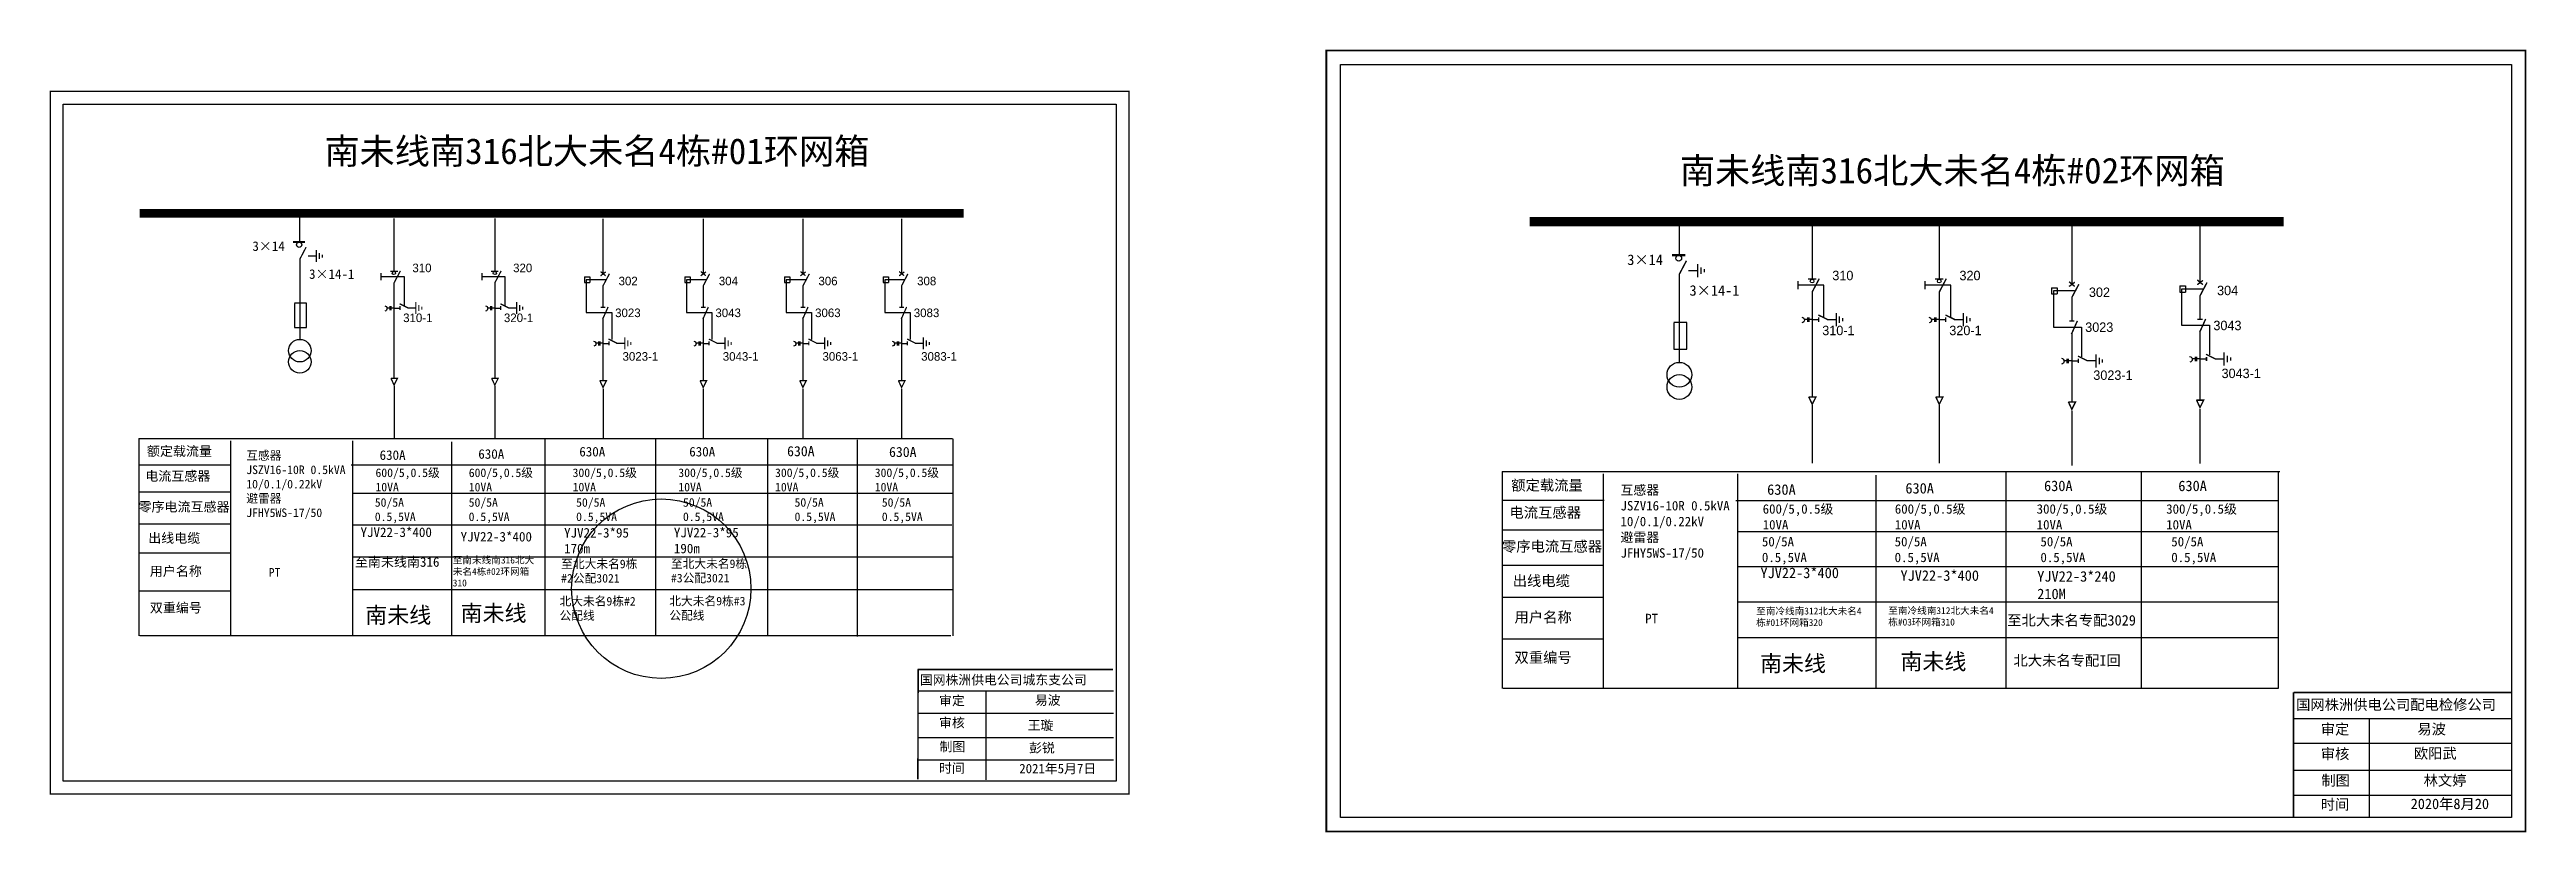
# Model space of a CAD drawing. Extents: x -172 to 297, y 19 to 110.
# Drawn here: x -171.7 to 116.4, y 19.4 to 110.5 of the extents above; entities that cross this region are included whole.
import ezdxf

# ---------------------------------------------------------------- set-up
doc = ezdxf.new("R2010")
doc.units = 0
doc.header["$LTSCALE"] = 0.774411
doc.linetypes.add('ACAD_ISO02W100', pattern=[15, 12, -3])
doc.linetypes.add('CENTER', pattern=[50.8, 31.75, -6.35, 6.35, -6.35])
doc.layers.get('0').update_dxf_attribs({"linetype": 'CONTINUOUS'})
doc.layers.add('2', color=7, linetype='CONTINUOUS')
doc.styles.add('hztxt_txtstyle_0.00_0_0', font='simkai.ttf')
doc.styles.add('hztxt_txtstyle_1.80_0_0', font='', dxfattribs={"height": 1.8, "bigfont": 'hztxt.shx'})
doc.styles.add('hztxt_txtstyle_2.70_0_0', font='simkai.ttf', dxfattribs={"height": 2.7})
doc.styles.get("Standard").update_dxf_attribs({"font": '', "height": 2.5})
doc.styles.add('字体', font='', dxfattribs={"height": 2.5})
doc.styles.add('宋体_txtstyle_2.00_0_0', font='', dxfattribs={"height": 2})
doc.styles.get('hztxt_txtstyle_1.80_0_0').set_extended_font_data('hztxt')
doc.styles.get('Standard').set_extended_font_data('SimSun')
doc.styles.get('字体').set_extended_font_data('SimSun')
doc.styles.get('宋体_txtstyle_2.00_0_0').set_extended_font_data('宋体')

msp = doc.modelspace()

# ---------------------------------------------------------------- texts
at = {"color": 0, "linetype": 'Continuous', "style": 'hztxt_txtstyle_2.70_0_0'}
for s, height, p in [('3×14', 1.109, (-148.14, 87.07)), ('3×14', 1.22, (11.8, 85.43)), ('3×14-1', 1.109, (-141.55, 83.82)), ('3×14-1', 1.22, (19.04, 81.86))]:
    msp.add_text(s, height=height, dxfattribs=at).set_placement(p)
at = {"color": 0, "style": 'hztxt_txtstyle_1.80_0_0'}
for s, height, p in [('310', 0.998, (-129.53, 84.59)), ('320', 0.998, (-117.81, 84.59)), ('302', 0.998, (-105.54, 83.07)), ('304', 0.998, (-93.88, 83.07)), ('306', 0.998, (-82.29, 83.07)), ('308', 0.998, (-70.81, 83.07)), ('310', 1.098, (35.65, 83.66)), ('320', 1.098, (50.44, 83.66)), ('302', 1.098, (65.5, 81.71)), ('304', 1.098, (80.41, 81.92)), ('310-1', 0.998, (-130.6, 78.79)), ('320-1', 0.998, (-118.88, 78.79)), ('3023', 0.998, (-105.94, 79.37)), ('3043', 0.998, (-94.28, 79.37)), ('3063', 0.998, (-82.68, 79.37)), ('3083', 0.998, (-71.2, 79.37)), ('310-1', 1.098, (34.48, 77.27)), ('320-1', 1.098, (49.26, 77.27)), ('3023', 1.098, (65.07, 77.65)), ('3043', 1.098, (79.98, 77.85)), ('3023-1', 0.998, (-105.08, 74.3)), ('3043-1', 0.998, (-93.42, 74.3)), ('3063-1', 0.998, (-81.82, 74.3)), ('3083-1', 0.998, (-70.34, 74.3)), ('3023-1', 1.098, (66.01, 72.07)), ('3043-1', 1.098, (80.93, 72.28))]:
    msp.add_text(s, height=height, dxfattribs=at).set_placement(p)
for p in [(-123.92, 44.01), (-135.01, 43.78), (43.57, 38.38), (27.24, 38.16)]:
    msp.add_text('南未线', height=1.875).set_placement(p)
at = {"color": 0, "linetype": 'Continuous', "attachment_point": 1}
for s, insert, char_height, width, style in [('南未线南316北大未名4栋#01环网箱', (-139.76, 100.17), 3, 80.4201, '字体'), ('南未线南316北大未名4栋#02环网箱', (17.91, 97.91), 3, 80.4201, '字体'), ('{\\fSimSun|b0|i0|c134|p2;额定载流量}', (-160.41, 64.34), 1.1094, 17.8852, 'hztxt_txtstyle_2.70_0_0'), ('\\A1;{\\fSimSun|b0|i0|c134|p2;互感器\\PJSZV16-10R 0.5kVA\\P10/0.1/0.22kV\\P避雷器\\PJFHY5WS-17/50}', (-148.85, 63.78), 0.9985, 18.4113, 'hztxt_txtstyle_2.70_0_0'), ('{\\fSimSun|b0|i0|c134|p2;630A}', (-133.34, 63.88), 1.1094, 17.8852, 'hztxt_txtstyle_2.70_0_0'), ('{\\fSimSun|b0|i0|c134|p2;630A}', (-121.86, 64.01), 1.1094, 17.8852, 'hztxt_txtstyle_2.70_0_0'), ('{\\fSimSun|b0|i0|c134|p2;630A}', (-110.11, 64.28), 1.1094, 17.8852, 'hztxt_txtstyle_2.70_0_0'), ('{\\fSimSun|b0|i0|c134|p2;630A}', (-97.32, 64.28), 1.1094, 17.8852, 'hztxt_txtstyle_2.70_0_0'), ('{\\fSimSun|b0|i0|c134|p2;630A}', (-85.94, 64.37), 1.1757, 9.454, 'hztxt_txtstyle_0.00_0_0'), ('{\\fSimSun|b0|i0|c134|p2;630A}', (-74.08, 64.28), 1.1757, 9.454, 'hztxt_txtstyle_0.00_0_0'), ('{\\fSimSun|b0|i0|c134|p2;电流互感器}', (-160.6, 61.45), 1.1094, 17.8852, 'hztxt_txtstyle_2.70_0_0'), ('\\A1;{\\fSimSun|b0|i0|c134|p2;600/5,0.5级\\P10VA}', (-133.82, 61.77), 0.9985, 18.4113, 'hztxt_txtstyle_2.70_0_0'), ('\\A1;{\\fSimSun|b0|i0|c134|p2;600/5,0.5级\\P10VA}', (-122.97, 61.77), 0.9985, 18.4113, 'hztxt_txtstyle_2.70_0_0'), ('\\A1;{\\fSimSun|b0|i0|c134|p2;300/5,0.5级\\P10VA}', (-110.89, 61.77), 0.9985, 18.4113, 'hztxt_txtstyle_2.70_0_0'), ('\\A1;{\\fSimSun|b0|i0|c134|p2;300/5,0.5级\\P10VA}', (-98.59, 61.77), 0.9985, 18.4113, 'hztxt_txtstyle_2.70_0_0'), ('\\A1;{\\fSimSun|b0|i0|c134|p2;300/5,0.5级\\P10VA}', (-87.34, 61.77), 0.9985, 18.4113, 'hztxt_txtstyle_2.70_0_0'), ('\\A1;{\\fSimSun|b0|i0|c134|p2;300/5,0.5级\\P10VA}', (-75.74, 61.77), 0.9985, 18.4113, 'hztxt_txtstyle_2.70_0_0'), ('{\\fSimSun|b0|i0|c134|p2;额定载流量}', (-1.7, 60.43), 1.2204, 19.6738, 'hztxt_txtstyle_2.70_0_0'), ('{\\fSimSun|b0|i0|c134|p2;零序电流互感器}', (-161.39, 57.87), 1.1094, 17.8852, 'hztxt_txtstyle_2.70_0_0'), ('{\\fSimSun|b0|i0|c134|p2;50/5A\\P0.5,5VA}', (-133.9, 58.32), 0.9985, 17.8852, 'hztxt_txtstyle_2.70_0_0'), ('{\\fSimSun|b0|i0|c134|p2;50/5A\\P0.5,5VA}', (-122.98, 58.32), 0.9985, 17.8852, 'hztxt_txtstyle_2.70_0_0'), ('{\\fSimSun|b0|i0|c134|p2;50/5A\\P0.5,5VA}', (-110.48, 58.32), 0.9985, 17.8852, 'hztxt_txtstyle_2.70_0_0'), ('{\\fSimSun|b0|i0|c134|p2;50/5A\\P0.5,5VA}', (-98.05, 58.32), 0.9985, 17.8852, 'hztxt_txtstyle_2.70_0_0'), ('{\\fSimSun|b0|i0|c134|p2;50/5A\\P0.5,5VA}', (-85.07, 58.32), 0.9985, 17.8852, 'hztxt_txtstyle_2.70_0_0'), ('{\\fSimSun|b0|i0|c134|p2;50/5A\\P0.5,5VA}', (-74.92, 58.32), 0.9985, 17.8852, 'hztxt_txtstyle_2.70_0_0'), ('\\A1;{\\fSimSun|b0|i0|c134|p2;互感器\\PJSZV16-10R 0.5kVA\\P10/0.1/0.22kV\\P避雷器\\PJFHY5WS-17/50}', (11.01, 59.82), 1.0983, 20.2524, 'hztxt_txtstyle_2.70_0_0'), ('\\A1;{\\fSimSun|b0|i0|c134|p2;600/5,0.5级\\P10VA}', (27.55, 57.61), 1.0983, 20.2524, 'hztxt_txtstyle_2.70_0_0'), ('{\\fSimSun|b0|i0|c134|p2;630A}', (28.07, 59.93), 1.2204, 19.6738, 'hztxt_txtstyle_2.70_0_0'), ('\\A1;{\\fSimSun|b0|i0|c134|p2;600/5,0.5级\\P10VA}', (42.92, 57.61), 1.0983, 20.2524, 'hztxt_txtstyle_2.70_0_0'), ('{\\fSimSun|b0|i0|c134|p2;630A}', (44.15, 60.08), 1.2204, 19.6738, 'hztxt_txtstyle_2.70_0_0'), ('\\A1;{\\fSimSun|b0|i0|c134|p2;300/5,0.5级\\P10VA}', (59.42, 57.61), 1.0983, 20.2524, 'hztxt_txtstyle_2.70_0_0'), ('{\\fSimSun|b0|i0|c134|p2;630A}', (60.28, 60.36), 1.2204, 19.6738, 'hztxt_txtstyle_2.70_0_0'), ('\\A1;{\\fSimSun|b0|i0|c134|p2;300/5,0.5级\\P10VA}', (74.49, 57.61), 1.0983, 20.2524, 'hztxt_txtstyle_2.70_0_0'), ('{\\fSimSun|b0|i0|c134|p2;630A}', (75.9, 60.36), 1.2204, 19.6738, 'hztxt_txtstyle_2.70_0_0'), ('{\\fSimSun|b0|i0|c134|p2;\\C7;YJV22-3*400}', (-135.56, 54.91), 1.1094, 17.8852, 'hztxt_txtstyle_2.70_0_0'), ('{\\fSimSun|b0|i0|c134|p2;\\C7;YJV22-3*95\\P170m}', (-111.88, 54.85), 1.1094, 17.8852, 'hztxt_txtstyle_2.70_0_0'), ('{\\fSimSun|b0|i0|c134|p2;\\C7;YJV22-3*95\\P190m}', (-99.11, 54.87), 1.1094, 17.8852, 'hztxt_txtstyle_2.70_0_0'), ('{\\fSimSun|b0|i0|c134|p2;电流互感器}', (-1.91, 57.26), 1.2204, 19.6738, 'hztxt_txtstyle_2.70_0_0'), ('{\\fSimSun|b0|i0|c134|p2;出线电缆}', (-160.26, 54.24), 1.1094, 17.8852, 'hztxt_txtstyle_2.70_0_0'), ('{\\fSimSun|b0|i0|c134|p2;\\C7;YJV22-3*400}', (-123.92, 54.39), 1.1094, 17.8852, 'hztxt_txtstyle_2.70_0_0'), ('{\\fSimSun|b0|i0|c134|p2;零序电流互感器}', (-2.78, 53.32), 1.2204, 19.6738, 'hztxt_txtstyle_2.70_0_0'), ('{\\fSimSun|b0|i0|c134|p2;50/5A\\P0.5,5VA}', (27.46, 53.81), 1.0983, 19.6738, 'hztxt_txtstyle_2.70_0_0'), ('{\\fSimSun|b0|i0|c134|p2;50/5A\\P0.5,5VA}', (42.9, 53.81), 1.0983, 19.6738, 'hztxt_txtstyle_2.70_0_0'), ('{\\fSimSun|b0|i0|c134|p2;50/5A\\P0.5,5VA}', (59.86, 53.81), 1.0983, 19.6738, 'hztxt_txtstyle_2.70_0_0'), ('{\\fSimSun|b0|i0|c134|p2;50/5A\\P0.5,5VA}', (75.08, 53.81), 1.0983, 19.6738, 'hztxt_txtstyle_2.70_0_0'), ('{\\fSimSun|b0|i0|c134|p2;用户名称}', (-160.07, 50.39), 1.1094, 17.8852, 'hztxt_txtstyle_2.70_0_0'), ('{\\fSimSun|b0|i0|c134|p2;PT}', (-146.24, 50.19), 1.0024, 7.7986, 'hztxt_txtstyle_0.00_0_0'), ('{\\fSimSun|b0|i0|c134|p2;至南未线南316}', (-136.21, 51.45), 1.1094, 12.1373, 'hztxt_txtstyle_2.70_0_0'), ('{\\fSimSun|b0|i0|c134|p2;至南未线南316北大未名4栋#02环网箱310}', (-124.83, 51.52), 0.8, 10.4926, 'hztxt_txtstyle_2.70_0_0'), ('{\\fSimSun|b0|i0|c134|p2;出线电缆}', (-1.53, 49.32), 1.2204, 19.6738, 'hztxt_txtstyle_2.70_0_0'), ('YJV22-3*400', (27.29, 50.24), 1.2204, 19.6738, 'hztxt_txtstyle_2.70_0_0'), ('YJV22-3*400', (43.58, 49.93), 1.2204, 19.6738, 'hztxt_txtstyle_2.70_0_0'), ('YJV22-3*240\\P210M', (59.49, 49.83), 1.2204, 19.6738, 'hztxt_txtstyle_2.70_0_0'), ('{\\fSimSun|b0|i0|c134|p2;双重编号}', (-160.07, 46.13), 1.1094, 17.8852, 'hztxt_txtstyle_2.70_0_0'), ('{\\fSimSun|b0|i0|c134|p2;用户名称}', (-1.32, 45.09), 1.2204, 19.6738, 'hztxt_txtstyle_2.70_0_0'), ('{\\fSimSun|b0|i0|c134|p2;PT}', (13.88, 44.87), 1.1026, 8.5785, 'hztxt_txtstyle_0.00_0_0'), ('{\\fSimSun|b0|i0|c134|p2;至南冷线南312北大未名4栋#01环网箱320}', (26.79, 45.59), 0.8, 12.3118, 'hztxt_txtstyle_2.70_0_0'), ('{\\fSimSun|b0|i0|c134|p2;至南冷线南312北大未名4栋#03环网箱310}', (42.16, 45.64), 0.8, 12.3118, 'hztxt_txtstyle_2.70_0_0'), ('至北大未名专配3029', (56, 44.73), 1.2204, 19.6738, 'hztxt_txtstyle_2.70_0_0'), ('{\\fSimSun|b0|i0|c134|p2;双重编号}', (-1.32, 40.4), 1.2204, 19.6738, 'hztxt_txtstyle_2.70_0_0'), ('国网株洲供电公司城东支公司', (-70.49, 37.74), 1.0944, 29.9201, '字体'), ('北大未名专配I回', (56.72, 40.06), 1.22, 19.6738, 'hztxt_txtstyle_2.70_0_0'), ('\\f\uffbfﾬￌﾣﾤ_GB2312|b0|i0|c134|p49;审定', (-68.26, 35.33), 1.0944, 8.5588, '字体'), ('易波', (-57.11, 35.38), 1.094, 8.5588, '字体')]:
    msp.add_mtext(s, dxfattribs=dict(at, insert=insert, char_height=char_height, width=width, style=style))
at = {"color": 7, "linetype": 'Continuous', "lineweight": 0, "ltscale": 0.826603, "char_height": 1, "width": 9.8902, "attachment_point": 1, "style": '宋体_txtstyle_2.00_0_0'}
for s, insert in [('至北大未名9栋#2公配3021', (-112.22, 51.17)), ('至北大未名9栋#3公配3021', (-99.45, 51.19)), ('北大未名9栋#2公配线', (-112.41, 46.83)), ('北大未名9栋#3公配线', (-99.64, 46.85))]:
    msp.add_mtext(s, dxfattribs=dict(at, insert=insert))
at = {"linetype": 'Continuous', "attachment_point": 1, "style": '字体'}
for s, insert, char_height, width in [('国网株洲供电公司配电检修公司', (89.61, 34.91), 1.2167, 33.2643), ('\\f\uffbfﾬￌﾣﾤ_GB2312|b0|i0|c134|p49;审核', (-68.26, 32.76), 1.0944, 8.5588), ('王璇', (-57.95, 32.46), 1.094, 8.5588), ('审定', (92.47, 32.06), 1.217, 9.5154), ('易波', (103.71, 32.07), 1.217, 9.5154), ('\\f\uffbfﾬￌﾣﾤ_GB2312|b0|i0|c134|p49;制图', (-68.2, 29.98), 1.0944, 8.5588), ('彭锐', (-57.79, 29.83), 1.094, 8.5588), ('审核', (92.47, 29.19), 1.217, 9.5154), ('欧阳武', (103.3, 29.25), 1.217, 13.4058), ('\\f\uffbfﾬￌﾣﾤ_GB2312|b0|i0|c134|p49;时间', (-68.26, 27.47), 1.0944, 8.5588), ('2021年5月7日', (-58.93, 27.42), 1.094, 16.0081), ('制图', (92.54, 26.1), 1.217, 9.5154), ('林文婷', (104.44, 26.1), 1.217, 9.5154), ('时间', (92.47, 23.31), 1.217, 9.5154), ('2020年8月20', (102.93, 23.38), 1.217, 9.5154)]:
    msp.add_mtext(s, dxfattribs=dict(at, insert=insert, char_height=char_height, width=width))

# ---------------------------------------------------------------- blocks, each defined once
blk = doc.blocks.new('JD')
for points in [[(-2, 0.2), (-2, -0.2), (2, 0.2), (2, -0.2)], [(1, -1.2), (1, -0.8), (-1, -1.2), (-1, -0.8)], [(-0.5, -1.8), (-0.5, -2.2), (0.5, -1.8), (0.5, -2.2)]]:
    blk.add_trace(points)

# ---------------------------------------------------------------- linework, layer by layer
at = {"color": 0}
for p, q in [((-142.65, 91.45), (-142.65, 88.16)), ((-131.67, 90.84), (-131.67, 84.73)), ((-119.95, 90.84), (-119.95, 84.73)), ((-107.36, 90.81), (-107.36, 84.39)), ((-95.7, 90.81), (-95.7, 84.39)), ((-84.1, 90.81), (-84.1, 84.39)), ((-72.63, 90.81), (-72.63, 84.39)), ((17.83, 90.25), (17.83, 86.63)), ((33.3, 90.54), (33.3, 83.82)), ((48.09, 90.54), (48.09, 83.82)), ((63.5, 90.23), (63.5, 83.17)), ((78.42, 90.44), (78.42, 83.38)), ((-141.65, 86.49), (-140.71, 86.49)), ((-142.63, 86.12), (-142.63, 76.8)), ((-109.49, 84.05), (-108.89, 84.05)), ((-109.49, 84.05), (-109.49, 83.38)), ((-108.89, 84.05), (-108.89, 83.38)), ((-97.83, 84.05), (-97.23, 84.05)), ((-97.83, 84.05), (-97.83, 83.38)), ((-97.23, 84.05), (-97.23, 83.38)), ((-86.23, 84.05), (-85.63, 84.05)), ((-86.23, 84.05), (-86.23, 83.38)), ((-85.63, 84.05), (-85.63, 83.38)), ((-74.76, 84.05), (-74.16, 84.05)), ((-74.76, 84.05), (-74.76, 83.38)), ((-74.16, 84.05), (-74.16, 83.38)), ((17.85, 84.4), (17.85, 74.14)), ((18.93, 84.8), (19.97, 84.8)), ((-131.67, 83.37), (-131.67, 72.27)), ((-119.95, 83.37), (-119.95, 72.27)), ((-109.49, 83.38), (-108.89, 83.38)), ((-107.36, 83.03), (-107.36, 80.56)), ((-97.83, 83.38), (-97.23, 83.38)), ((-95.7, 83.03), (-95.7, 80.56)), ((-86.23, 83.38), (-85.63, 83.38)), ((-84.1, 83.03), (-84.1, 80.56)), ((-74.76, 83.38), (-74.16, 83.38)), ((-72.63, 83.03), (-72.63, 80.56)), ((33.3, 82.32), (33.3, 70.11)), ((48.09, 82.32), (48.09, 70.11)), ((61.16, 82.79), (61.82, 82.79)), ((61.16, 82.79), (61.16, 82.06)), ((61.16, 82.06), (61.82, 82.06)), ((61.82, 82.79), (61.82, 82.06)), ((63.5, 81.67), (63.5, 78.95)), ((76.07, 83), (76.73, 83)), ((76.07, 83), (76.07, 82.27)), ((76.07, 82.27), (76.73, 82.27)), ((76.73, 83), (76.73, 82.27)), ((78.42, 81.88), (78.42, 79.16)), ((-131.67, 80.42), (-130.97, 80.42)), ((-130.07, 80.44), (-129.13, 80.44)), ((-119.95, 80.42), (-119.26, 80.42)), ((-118.35, 80.44), (-117.41, 80.44)), ((-107.36, 79.32), (-107.36, 72.01)), ((-95.7, 79.32), (-95.7, 72.01)), ((-84.1, 79.32), (-84.1, 72.01)), ((-72.63, 79.32), (-72.63, 72.01)), ((33.3, 79.08), (34.06, 79.08)), ((35.05, 79.1), (36.09, 79.1)), ((48.09, 79.08), (48.85, 79.08)), ((49.84, 79.1), (50.88, 79.1)), ((78.42, 77.8), (78.42, 69.76)), ((-107.36, 76.32), (-106.67, 76.32)), ((-105.77, 76.34), (-104.82, 76.34)), ((-95.7, 76.32), (-95.01, 76.32)), ((-94.11, 76.34), (-93.17, 76.34)), ((-84.1, 76.32), (-83.41, 76.32)), ((-82.51, 76.34), (-81.57, 76.34)), ((-72.63, 76.32), (-71.94, 76.32)), ((-71.03, 76.34), (-70.09, 76.34)), ((63.5, 77.59), (63.5, 69.55)), ((63.5, 74.29), (64.26, 74.29)), ((65.26, 74.31), (66.29, 74.31)), ((78.42, 74.5), (79.18, 74.5)), ((80.17, 74.52), (81.2, 74.52)), ((-150.59, 62.17), (-161.29, 62.17)), ((-150.63, 59.02), (-161.34, 59.02)), ((9.1, 58.04), (-2.68, 58.04)), ((-150.63, 55.31), (-161.34, 55.31)), ((-150.67, 51.91), (-161.38, 51.91)), ((9.06, 54.58), (-2.72, 54.58)), ((9.06, 50.5), (-2.72, 50.5)), ((-150.63, 47.51), (-161.34, 47.51)), ((9.01, 46.77), (-2.76, 46.77)), ((9.05, 41.92), (-2.72, 41.92))]:
    msp.add_line(p, q, dxfattribs=at)
at = {"color": 0, "linetype": 'ACAD_ISO02W100'}
for p, q in [((-107.06, 83.7), (-109.3, 83.7)), ((-109.3, 83.7), (-109.3, 79.89)), ((-95.4, 83.7), (-97.64, 83.7)), ((-97.64, 83.7), (-97.64, 79.89)), ((-83.8, 83.7), (-86.04, 83.7)), ((-86.04, 83.7), (-86.04, 79.89)), ((-72.33, 83.7), (-74.57, 83.7)), ((-74.57, 83.7), (-74.57, 79.89)), ((63.83, 82.41), (61.37, 82.41)), ((61.37, 82.41), (61.37, 78.22)), ((78.75, 82.62), (76.28, 82.62)), ((76.28, 82.62), (76.28, 78.43)), ((-109.3, 79.89), (-106.34, 79.89)), ((-106.34, 79.89), (-106.34, 76.75)), ((-97.64, 79.89), (-94.69, 79.89)), ((-94.69, 79.89), (-94.69, 76.75)), ((-86.04, 79.89), (-83.09, 79.89)), ((-83.09, 79.89), (-83.09, 76.75)), ((-74.57, 79.89), (-71.61, 79.89)), ((-71.61, 79.89), (-71.61, 76.75)), ((61.37, 78.22), (64.62, 78.22)), ((64.62, 78.22), (64.62, 74.76)), ((76.28, 78.43), (79.53, 78.43)), ((79.53, 78.43), (79.53, 74.97))]:
    msp.add_line(p, q, dxfattribs=at)
at = {"color": 0, "linetype": 'CENTER'}
for p, q in [((-131.66, 71.37), (-131.66, 65.24)), ((-119.94, 71.37), (-119.94, 65.24)), ((-107.35, 71.03), (-107.35, 65.27)), ((-95.7, 71.03), (-95.7, 65.27)), ((-84.1, 71.03), (-84.1, 65.27)), ((-72.62, 71.03), (-72.62, 65.27)), ((33.31, 69.12), (33.31, 62.37)), ((48.09, 69.12), (48.09, 62.37)), ((63.51, 68.47), (63.51, 62.13)), ((78.42, 68.68), (78.42, 62.34))]:
    msp.add_line(p, q, dxfattribs=at)
at = {"color": 0, "linetype": 'Continuous'}
for p, q in [((-161.36, 65.25), (-66.7, 65.25)), ((-161.32, 42.31), (-161.32, 65.25)), ((-150.69, 65), (-150.69, 42.31)), ((-136.48, 65), (-136.48, 42.31)), ((-124.96, 64.85), (-124.96, 42.32)), ((-114.13, 65.21), (-114.13, 42.31)), ((-101.24, 65.21), (-101.24, 42.31)), ((-88.2, 65.19), (-88.2, 42.3)), ((-77.77, 65.11), (-77.77, 42.22)), ((-66.64, 65.23), (-66.64, 42.29)), ((-136.65, 62.18), (-66.66, 62.18)), ((-2.74, 61.43), (87.7, 61.43)), ((-2.7, 36.2), (-2.7, 61.43)), ((8.99, 61.16), (8.99, 36.2)), ((24.62, 61.16), (24.62, 36.2)), ((40.73, 60.99), (40.73, 36.22)), ((55.85, 61.39), (55.85, 36.2)), ((71.58, 61.39), (71.58, 36.2)), ((87.52, 61.37), (87.52, 36.18)), ((-136.48, 58.89), (-66.64, 58.89)), ((24.43, 58.06), (87.52, 58.06)), ((-136.48, 55.21), (-66.76, 55.21)), ((24.62, 54.44), (87.52, 54.44)), ((-136.48, 51.48), (-66.57, 51.48)), ((24.62, 50.39), (87.52, 50.39)), ((-136.48, 47.68), (-66.66, 47.68)), ((24.62, 46.28), (87.52, 46.28)), ((-66.91, 42.31), (-161.24, 42.31)), ((24.62, 42.11), (87.52, 42.11)), ((-70.7, 35.9), (-47.95, 35.9)), ((-62.81, 35.88), (-62.81, 25.56)), ((87.52, 36.2), (-2.62, 36.2))]:
    msp.add_line(p, q, dxfattribs=at)
at = {"linetype": 'Continuous'}
for p, q in [((-70.7, 33.31), (-47.95, 33.31)), ((89.31, 32.69), (114.6, 32.69)), ((98.09, 32.69), (98.09, 21.2)), ((-70.7, 30.48), (-47.95, 30.48)), ((89.31, 29.81), (114.6, 29.81)), ((-70.7, 27.89), (-47.95, 27.89)), ((89.31, 26.67), (114.6, 26.67)), ((89.31, 23.79), (114.6, 23.79))]:
    msp.add_line(p, q, dxfattribs=at)
at = {"linetype": 'Continuous', "const_width": 0.203}
msp.add_lwpolyline([(-23.21, 110.38), (116.3, 110.38), (116.3, 19.55), (-23.21, 19.55)], close=True, dxfattribs=at)
at = {"linetype": 'Continuous'}
msp.add_lwpolyline([(-21.57, 108.74), (114.66, 108.74), (114.66, 21.19), (-21.57, 21.19)], close=True, dxfattribs=at)
at = {"color": 0, "linetype": 'Continuous', "const_width": 0.182}
msp.add_lwpolyline([(-171.65, 105.63), (-46.16, 105.63), (-46.16, 23.92), (-171.65, 23.92)], close=True, dxfattribs=at)
at = {"color": 0, "linetype": 'Continuous'}
msp.add_lwpolyline([(-170.17, 104.15), (-47.64, 104.15), (-47.64, 25.4), (-170.17, 25.4)], close=True, dxfattribs=at)
at = {"color": 0}
for points, const_width in [([(-161.24, 91.45), (-65.39, 91.45)], 0.998), ([(0.46, 90.46), (88.14, 90.46)], 1.1), ([(-143.4, 88.11), (-142, 88.11)], 0.238), ([(-142.63, 86.09), (-141.89, 87.5)], 0.15), ([(17.01, 86.58), (18.55, 86.58)], 0.261), ([(-132.11, 84.71), (-131.22, 84.71)], 0.15), ([(-131.67, 83.33), (-130.92, 84.75)], 0.15), ([(-120.39, 84.71), (-119.51, 84.71)], 0.15), ([(-119.95, 83.33), (-119.2, 84.75)], 0.15), ([(-107.64, 84.17), (-107.04, 84.63)], 0.15), ([(-107.64, 84.67), (-107.05, 84.18)], 0.15), ([(-107.36, 82.99), (-106.61, 84.41)], 0.15), ([(-95.98, 84.67), (-95.39, 84.18)], 0.15), ([(-95.99, 84.17), (-95.38, 84.63)], 0.15), ([(-95.7, 82.99), (-94.95, 84.41)], 0.15), ([(-84.38, 84.67), (-83.8, 84.18)], 0.15), ([(-84.39, 84.17), (-83.78, 84.63)], 0.15), ([(-84.1, 82.99), (-83.35, 84.41)], 0.15), ([(-72.91, 84.17), (-72.3, 84.63)], 0.15), ([(-72.91, 84.67), (-72.32, 84.18)], 0.15), ([(-72.63, 82.99), (-71.88, 84.41)], 0.15), ([(17.85, 84.35), (18.68, 85.92)], 0.165), ([(32.82, 83.8), (33.79, 83.8)], 0.165), ([(33.3, 82.28), (34.13, 83.84)], 0.165), ([(47.6, 83.8), (48.58, 83.8)], 0.165), ([(48.09, 82.28), (48.91, 83.84)], 0.165), ([(63.2, 83.48), (63.84, 82.94)], 0.165), ([(78.1, 83.14), (78.77, 83.64)], 0.165), ([(78.11, 83.69), (78.75, 83.15)], 0.165), ([(-131.01, 80.92), (-130.01, 80.42)], 0.15), ([(-130.97, 80.65), (-130.97, 80.19)], 0.15), ([(-119.29, 80.92), (-118.3, 80.42)], 0.15), ([(-119.26, 80.65), (-119.26, 80.19)], 0.15), ([(63.19, 82.93), (63.86, 83.43)], 0.165), ([(63.5, 81.63), (64.33, 83.19)], 0.165), ([(78.42, 81.84), (79.24, 83.4)], 0.165), ([(-107.63, 80.52), (-107.07, 80.52)], 0.15), ([(-107.39, 79.14), (-106.76, 80.55)], 0.15), ([(-95.97, 80.52), (-95.41, 80.52)], 0.15), ([(-95.73, 79.14), (-95.1, 80.55)], 0.15), ([(-84.37, 80.52), (-83.82, 80.52)], 0.15), ([(-84.13, 79.14), (-83.5, 80.55)], 0.15), ([(-72.89, 80.52), (-72.34, 80.52)], 0.15), ([(-72.66, 79.14), (-72.03, 80.55)], 0.15), ([(34.02, 79.62), (35.12, 79.08)], 0.165), ([(34.06, 79.33), (34.06, 78.82)], 0.165), ([(48.81, 79.62), (49.91, 79.08)], 0.165), ([(48.85, 79.33), (48.85, 78.82)], 0.165), ([(63.21, 78.91), (63.82, 78.91)], 0.165), ([(63.47, 77.39), (64.16, 78.94)], 0.165), ([(78.12, 79.12), (78.73, 79.12)], 0.165), ([(78.38, 77.6), (79.08, 79.15)], 0.165), ([(-106.71, 76.82), (-105.71, 76.32)], 0.15), ([(-106.67, 76.55), (-106.67, 76.09)], 0.15), ([(-95.05, 76.82), (-94.05, 76.32)], 0.15), ([(-95.01, 76.55), (-95.01, 76.09)], 0.15), ([(-83.45, 76.82), (-82.45, 76.32)], 0.15), ([(-83.41, 76.55), (-83.41, 76.09)], 0.15), ([(-71.97, 76.82), (-70.98, 76.32)], 0.15), ([(-71.94, 76.55), (-71.94, 76.09)], 0.15), ([(64.22, 74.84), (65.32, 74.29)], 0.165), ([(79.13, 75.05), (80.23, 74.5)], 0.165), ([(-132.03, 72.25), (-131.27, 72.25), (-131.66, 71.47), (-132.02, 72.26)], 0.15), ([(-120.32, 72.25), (-119.55, 72.25), (-119.94, 71.47), (-120.31, 72.26)], 0.15), ([(-107.73, 71.97), (-106.96, 71.97), (-107.35, 71.19), (-107.72, 71.98)], 0.15), ([(-96.07, 71.97), (-95.31, 71.97), (-95.7, 71.19), (-96.06, 71.98)], 0.15), ([(-84.47, 71.97), (-83.71, 71.97), (-84.1, 71.19), (-84.46, 71.98)], 0.15), ([(-72.99, 71.97), (-72.23, 71.97), (-72.62, 71.19), (-72.99, 71.98)], 0.15), ([(64.26, 74.54), (64.26, 74.04)], 0.165), ([(79.18, 74.75), (79.18, 74.25)], 0.165), ([(32.9, 70.08), (33.74, 70.08), (33.31, 69.23), (32.91, 70.1)], 0.165), ([(47.68, 70.08), (48.52, 70.08), (48.09, 69.23), (47.69, 70.1)], 0.165), ([(63.1, 69.5), (63.94, 69.5), (63.51, 68.65), (63.11, 69.52)], 0.165), ([(78.01, 69.71), (78.85, 69.71), (78.42, 68.86), (78.02, 69.73)], 0.165)]:
    msp.add_lwpolyline(points, dxfattribs=dict(at, const_width=const_width))
for points in [[(-133.18, 84.49), (-133.18, 83.65)], [(-121.46, 84.49), (-121.46, 83.65)], [(-143.23, 80.96), (-143.23, 78.16), (-141.84, 78.16), (-141.84, 80.99), (-143.23, 80.99)], [(31.64, 83.55), (31.64, 82.63)], [(46.43, 83.55), (46.43, 82.63)], [(-132.17, 80.43), (-132.48, 80.43)], [(-132.17, 80.64), (-132.17, 80.19)], [(-132.03, 80.64), (-132.03, 80.19)], [(-131.67, 80.43), (-132.03, 80.43)], [(-120.45, 80.43), (-120.77, 80.43)], [(-120.45, 80.64), (-120.45, 80.19)], [(-120.31, 80.64), (-120.31, 80.19)], [(-119.95, 80.43), (-120.31, 80.43)], [(17.2, 78.71), (17.2, 75.63), (18.72, 75.63), (18.72, 78.75), (17.2, 78.75)], [(32.75, 79.08), (32.4, 79.08)], [(32.75, 79.32), (32.75, 78.81)], [(32.9, 79.32), (32.9, 78.81)], [(33.3, 79.08), (32.9, 79.08)], [(47.54, 79.08), (47.19, 79.08)], [(47.54, 79.32), (47.54, 78.81)], [(47.69, 79.32), (47.69, 78.81)], [(48.09, 79.08), (47.69, 79.08)], [(-107.86, 76.33), (-108.18, 76.33)], [(-107.86, 76.54), (-107.86, 76.08)], [(-107.72, 76.54), (-107.72, 76.08)], [(-107.36, 76.33), (-107.72, 76.33)], [(-96.2, 76.33), (-96.52, 76.33)], [(-96.2, 76.54), (-96.2, 76.08)], [(-96.06, 76.54), (-96.06, 76.08)], [(-95.7, 76.33), (-96.06, 76.33)], [(-84.61, 76.33), (-84.92, 76.33)], [(-84.61, 76.54), (-84.61, 76.08)], [(-84.47, 76.54), (-84.47, 76.08)], [(-84.1, 76.33), (-84.47, 76.33)], [(-73.13, 76.33), (-73.45, 76.33)], [(-73.13, 76.54), (-73.13, 76.08)], [(-72.99, 76.54), (-72.99, 76.08)], [(-72.63, 76.33), (-72.99, 76.33)], [(62.95, 74.3), (62.6, 74.3)], [(62.95, 74.53), (62.95, 74.03)], [(63.1, 74.53), (63.1, 74.03)], [(63.5, 74.3), (63.1, 74.3)], [(77.86, 74.51), (77.51, 74.51)], [(77.86, 74.74), (77.86, 74.24)], [(78.02, 74.74), (78.02, 74.24)], [(78.41, 74.51), (78.02, 74.51)]]:
    msp.add_lwpolyline(points, dxfattribs=at)
at = {"color": 0, "linetype": 'ACAD_ISO02W100'}
for points in [[(-130.44, 80.66), (-130.44, 84.07), (-133.18, 84.07)], [(-118.72, 80.66), (-118.72, 84.07), (-121.46, 84.07)], [(34.65, 79.33), (34.65, 83.09), (31.64, 83.09)], [(49.44, 79.33), (49.44, 83.09), (46.43, 83.09)]]:
    msp.add_lwpolyline(points, dxfattribs=at)
at = {"color": 0}
for points in [[(-132.75, 80.69, -0.877934), (-132.74, 80.08)], [(-121.03, 80.69, -0.877934), (-121.02, 80.08)], [(32.11, 79.37, -0.877934), (32.12, 78.7)], [(46.89, 79.37, -0.877934), (46.91, 78.7)], [(-108.45, 76.58, -0.877934), (-108.43, 75.98)], [(-96.79, 76.58, -0.877934), (-96.78, 75.98)], [(-85.19, 76.58, -0.877934), (-85.18, 75.98)], [(-73.71, 76.58, -0.877934), (-73.7, 75.98)], [(62.31, 74.58, -0.877934), (62.32, 73.91)], [(77.22, 74.79, -0.877934), (77.23, 74.12)]]:
    msp.add_lwpolyline(points, format="xyb", dxfattribs=at)
at = {"color": 0, "linetype": 'Continuous', "const_width": 0.182}
for points in [[(-70.76, 38.39), (-48.01, 38.39)], [(-70.7, 38.4), (-70.72, 25.61)]]:
    msp.add_lwpolyline(points, dxfattribs=at)
at = {"linetype": 'Continuous', "const_width": 0.203}
for points in [[(89.29, 35.73), (89.29, 21.24)], [(89.31, 35.73), (114.6, 35.73)]]:
    msp.add_lwpolyline(points, dxfattribs=at)
at = {"color": 0}
for centre, radius in [((-142.7, 87.78), 0.305), ((17.78, 86.21), 0.335), ((-131.67, 84.5), 0.192), ((-119.95, 84.5), 0.192), ((33.3, 83.56), 0.211), ((48.09, 83.56), 0.211)]:
    msp.add_circle(centre, radius, dxfattribs=at)
at = {"color": 1, "linetype": 'Continuous'}
msp.add_circle((-100.57, 47.79), 10.43, dxfattribs=at)
at = {"layer": '2', "color": 0}
for centre, radius in [((-142.63, 75.47), 1.31), ((-142.63, 74.16), 1.31), ((17.86, 72.67), 1.44), ((17.86, 71.24), 1.44)]:
    msp.add_circle(centre, radius, dxfattribs=at)

# ---------------------------------------------------------------- block references
at = {"color": 0, "rotation": 90}
for p, xscale, yscale, zscale in [((-140.7, 86.47), 0.3494655254594932, 0.3494655254594932, 0.3494655254595134), ((19.98, 84.77), 0.3844120780053686, 0.3844120780053686, 0.3844120780054647), ((-129.12, 80.42), 0.3494655254594932, 0.3494655254594932, 0.3494655254595134), ((-117.4, 80.42), 0.3494655254594932, 0.3494655254594932, 0.3494655254595134), ((36.1, 79.07), 0.3844120780053686, 0.3844120780053686, 0.3844120780054647), ((50.89, 79.07), 0.3844120780053686, 0.3844120780053686, 0.3844120780054647), ((-104.81, 76.31), 0.3494655254594932, 0.3494655254594932, 0.3494655254595134), ((-93.15, 76.31), 0.3494655254594932, 0.3494655254594932, 0.3494655254595134), ((-81.56, 76.31), 0.3494655254594932, 0.3494655254594932, 0.3494655254595134), ((-70.08, 76.31), 0.3494655254594932, 0.3494655254594932, 0.3494655254595134), ((66.31, 74.28), 0.3844120780053686, 0.3844120780053686, 0.3844120780054647), ((81.22, 74.49), 0.3844120780053686, 0.3844120780053686, 0.3844120780054647)]:
    msp.add_blockref('JD', p, dxfattribs=dict(at, xscale=xscale, yscale=yscale, zscale=zscale))

msp.set_redraw_order([(e.dxf.handle, doc.entitydb.next_handle()) for e in msp.query("TEXT MTEXT ATTDEF DIMENSION ARC_DIMENSION")])  # texts and dimensions are drawn at this point

doc.saveas('drawing.dxf')
